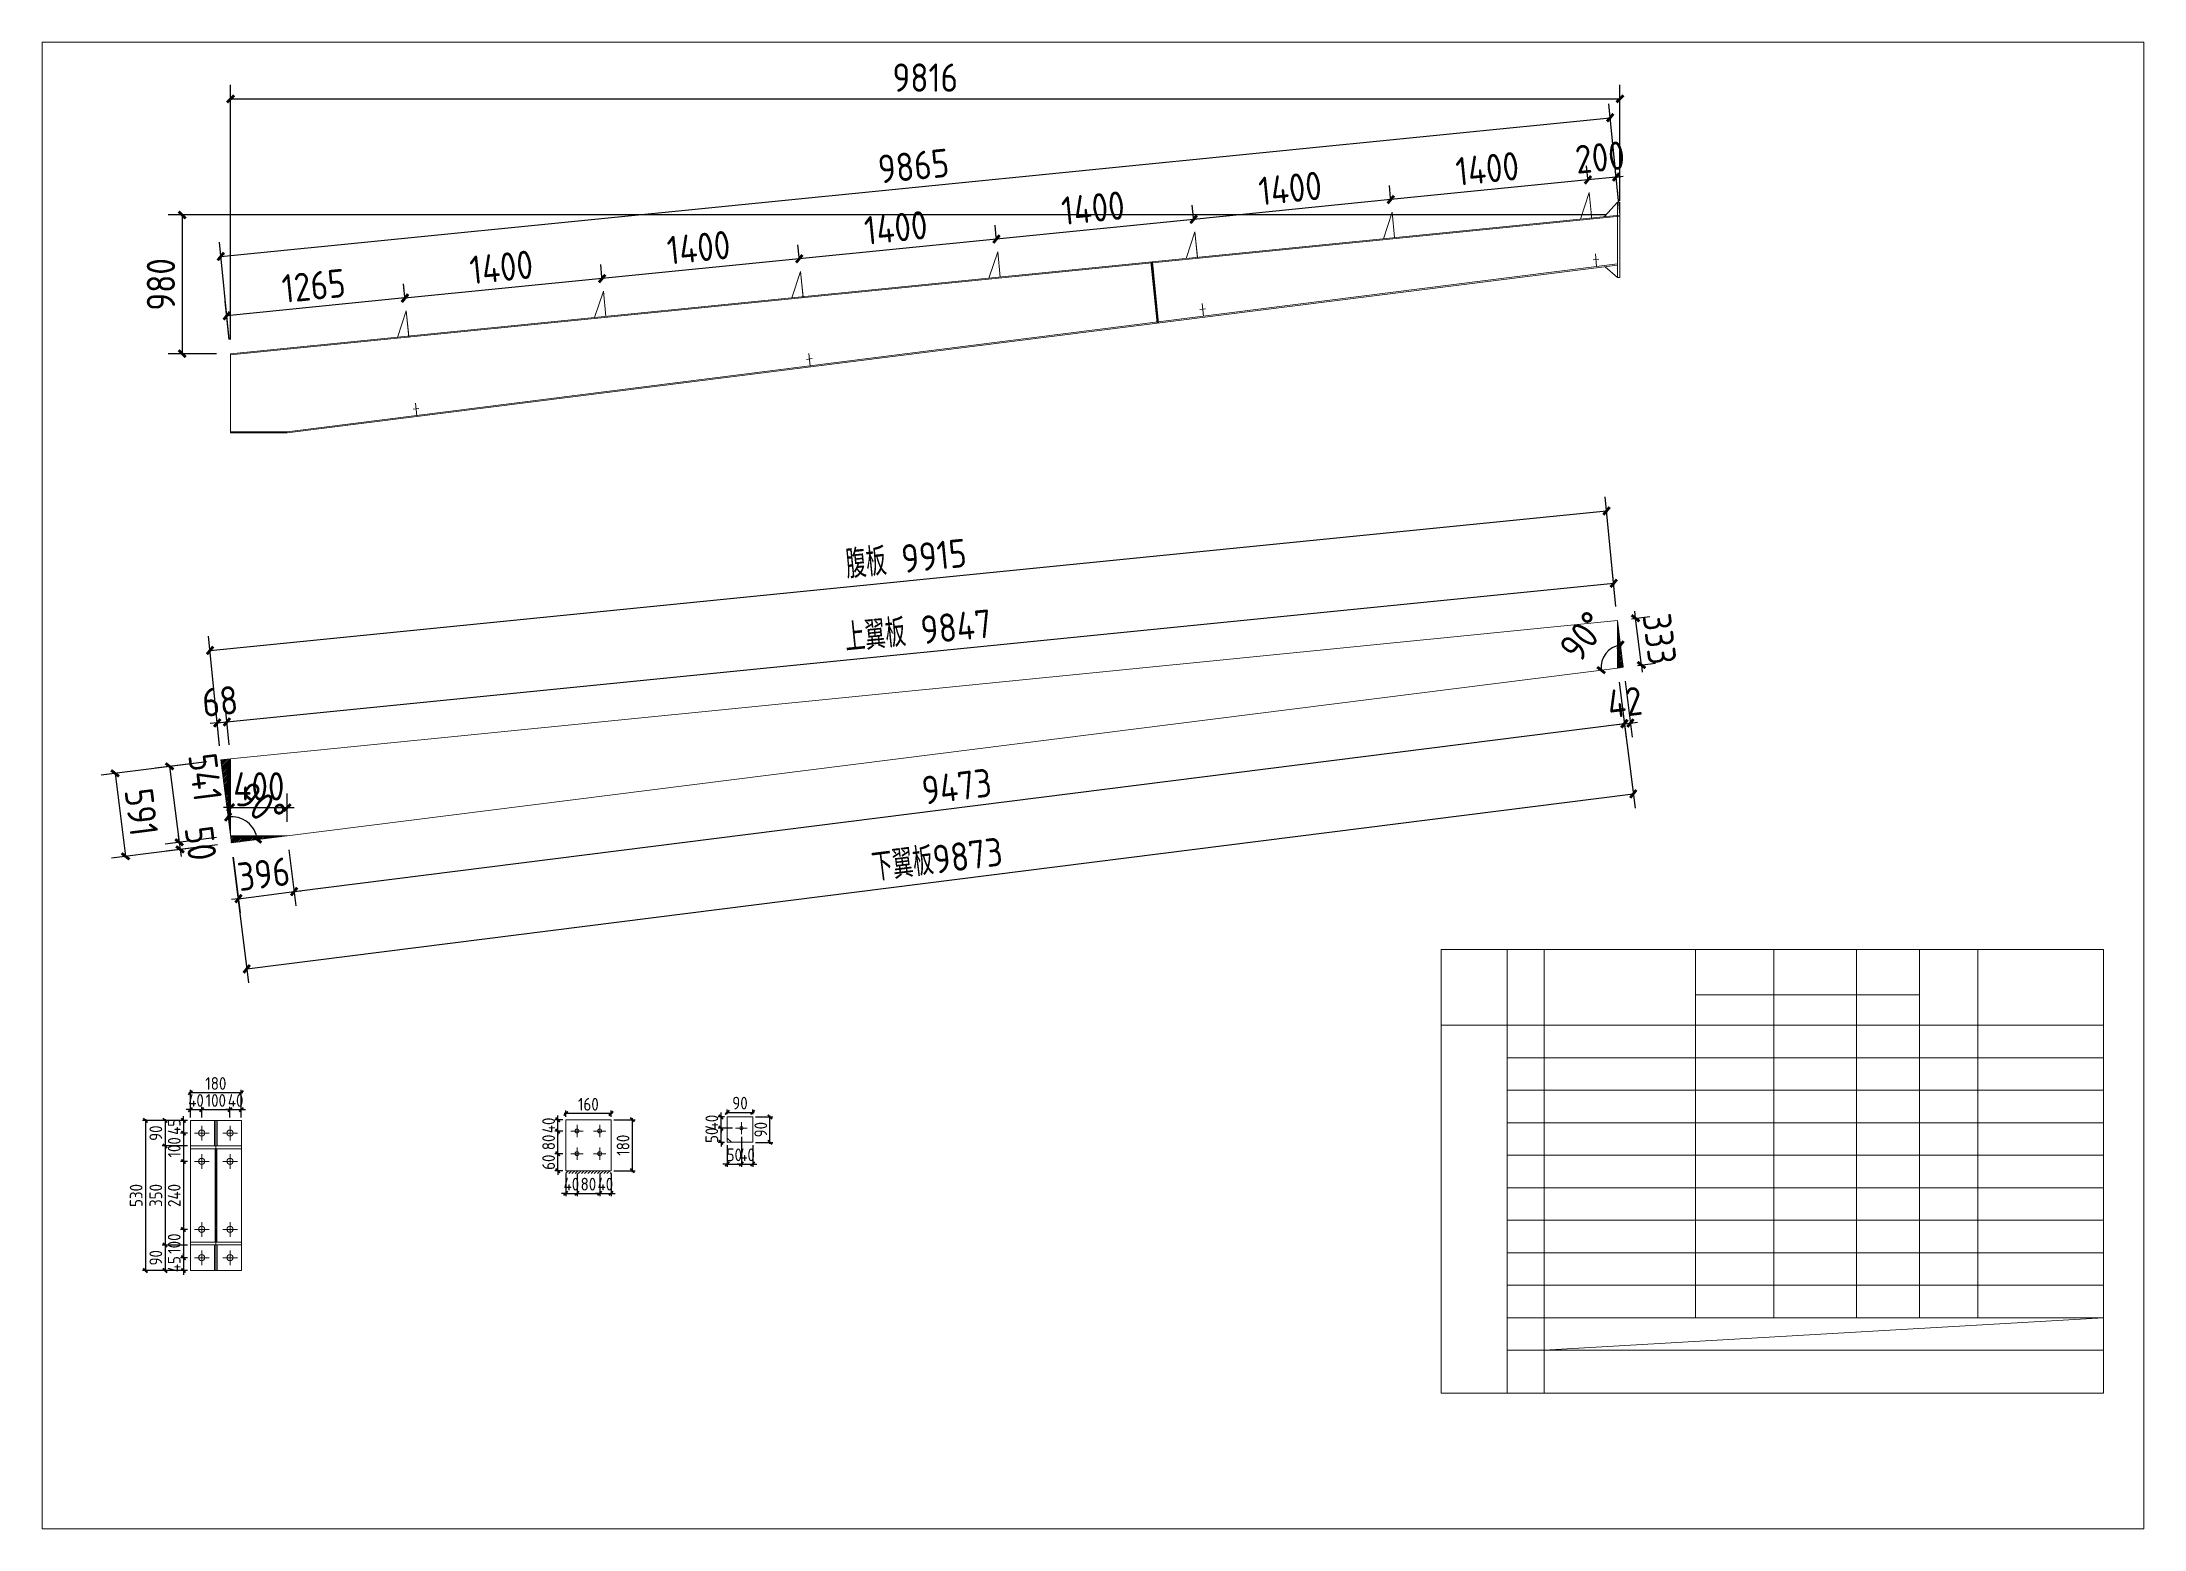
# Model space of a CAD drawing. Extents: x 485428 to 797698, y 56414 to 211814.
# Drawn here: x 763438 to 778288, y 113114 to 123614 of the extents above; entities that cross this region are included whole.
import ezdxf

# ---------------------------------------------------------------- set-up
doc = ezdxf.new("R2010")
doc.units = 0
doc.header["$LTSCALE"] = 1000
doc.header["$MEASUREMENT"] = 0
doc.layers.add('DOTE', color=1, linetype='Continuous')
doc.layers.add('钢架', color=7, linetype='Continuous', lineweight=25)
doc.styles.get("Standard").update_dxf_attribs({"font": 'gbenor.shx', "bigfont": 'gbcbig.shx'})
doc.dimstyles.get("Standard").update_dxf_attribs({"dimscale": 100, "dimtxt": 2, "dimasz": 0.4, "dimexe": 0.5, "dimexo": 1, "dimgap": 0.5, "dimtad": 1, "dimdec": 0, "dimzin": 0, "dimdsep": 46, "dimtxsty": 'Standard', "dimblk": 'ARCHTICK', "dimcen": 0.09, "dimadec": 0, "dimazin": 0, "dimtfac": 1, "dimtdec": 0, "dimtix": 1, "dimtmove": 2, "dimatfit": 3, "dimfxl": 1, "dimtolj": 1, "dimtzin": 0, "dimarcsym": 0})

msp = doc.modelspace()

# ---------------------------------------------------------------- blocks, each defined once
blk = doc.blocks.new('_ArchTick')
at = {"color": 0, "linetype": 'ByBlock', "const_width": 0.4}
blk.add_lwpolyline([(-0.5, -0.5), (0.5, 0.5)], dxfattribs=at)
blk = doc.blocks.new('*D2615')
at = {"color": 3, "lineweight": -2}
for p, q in [((774359, 122651), (774350, 122740)), ((774558, 122671), (774549, 122760)), ((774559, 122661), (774609, 122666)), ((774360, 122641), (774310, 122636)), ((774559, 122661), (774360, 122641))]:
    blk.add_line(p, q, dxfattribs=at)
at = {"layer": 'Defpoints', "color": 0}
for p in [(774360, 122641), (774369, 122552), (774568, 122572)]:
    blk.add_point(p, dxfattribs=at)
at = {"color": 3, "lineweight": -2, "xscale": 50, "yscale": 50, "zscale": 50}
for p, rotation in [((774360, 122641), 5.710593137549453), ((774559, 122661), 185.7105931375494)]:
    blk.add_blockref('_ArchTick', p, dxfattribs=dict(at, rotation=rotation))
at = {"color": 0, "lineweight": 15, "insert": (774445, 122800), "char_height": 200, "attachment_point": 5, "rotation": 5.7106}
blk.add_mtext('\\A1;200', dxfattribs=at)
blk = doc.blocks.new('*D2643')
at = {"color": 3, "lineweight": -2}
for p, q in [((774353, 122709), (774350, 122740)), ((772966, 122512), (772957, 122601)), ((774360, 122641), (772967, 122502))]:
    blk.add_line(p, q, dxfattribs=at)
at = {"layer": 'Defpoints', "color": 0}
for p in [(774363, 122610), (772967, 122502), (772976, 122412)]:
    blk.add_point(p, dxfattribs=at)
at = {"color": 3, "lineweight": -2, "xscale": 50, "yscale": 50, "zscale": 50}
for p, rotation in [((774360, 122641), 5.710593137575612), ((772967, 122502), 185.7105931375756)]:
    blk.add_blockref('_ArchTick', p, dxfattribs=dict(at, rotation=rotation))
at = {"color": 0, "lineweight": 15, "insert": (773649, 122720), "char_height": 200, "attachment_point": 5, "rotation": 5.7106}
blk.add_mtext('\\A1;1400', dxfattribs=at)
blk = doc.blocks.new('*D2644')
at = {"color": 3, "lineweight": -2}
for p, q in [((772966, 122512), (772957, 122601)), ((771573, 122373), (771564, 122462)), ((772967, 122502), (771574, 122362))]:
    blk.add_line(p, q, dxfattribs=at)
at = {"layer": 'Defpoints', "color": 0}
for p in [(772976, 122412), (771574, 122362), (771583, 122273)]:
    blk.add_point(p, dxfattribs=at)
at = {"color": 3, "lineweight": -2, "xscale": 50, "yscale": 50, "zscale": 50}
for p, rotation in [((772967, 122502), 5.710593137575612), ((771574, 122362), 185.7105931375756)]:
    blk.add_blockref('_ArchTick', p, dxfattribs=dict(at, rotation=rotation))
at = {"color": 0, "lineweight": 15, "insert": (772256, 122581), "char_height": 200, "attachment_point": 5, "rotation": 5.7106}
blk.add_mtext('\\A1;1400', dxfattribs=at)
blk = doc.blocks.new('*D2645')
at = {"color": 3, "lineweight": -2}
for p, q in [((771573, 122373), (771564, 122462)), ((770180, 122233), (770171, 122322)), ((771574, 122362), (770181, 122223))]:
    blk.add_line(p, q, dxfattribs=at)
at = {"layer": 'Defpoints', "color": 0}
for p in [(770181, 122223), (771583, 122273), (770190, 122134)]:
    blk.add_point(p, dxfattribs=at)
at = {"color": 3, "lineweight": -2, "xscale": 50, "yscale": 50, "zscale": 50}
for p, rotation in [((771574, 122362), 5.710593137575612), ((770181, 122223), 185.7105931375756)]:
    blk.add_blockref('_ArchTick', p, dxfattribs=dict(at, rotation=rotation))
at = {"color": 0, "lineweight": 15, "insert": (770863, 122442), "char_height": 200, "attachment_point": 5, "rotation": 5.7106}
blk.add_mtext('\\A1;1400', dxfattribs=at)
blk = doc.blocks.new('*D2646')
at = {"color": 3, "lineweight": -2}
for p, q in [((770181, 122223), (768788, 122084)), ((770180, 122233), (770171, 122322)), ((768787, 122094), (768778, 122183))]:
    blk.add_line(p, q, dxfattribs=at)
at = {"layer": 'Defpoints', "color": 0}
for p in [(768788, 122084), (770190, 122134), (768797, 121994)]:
    blk.add_point(p, dxfattribs=at)
at = {"color": 3, "lineweight": -2, "xscale": 50, "yscale": 50, "zscale": 50}
for p, rotation in [((770181, 122223), 5.710593137575612), ((768788, 122084), 185.7105931375756)]:
    blk.add_blockref('_ArchTick', p, dxfattribs=dict(at, rotation=rotation))
at = {"color": 0, "lineweight": 15, "insert": (769470, 122303), "char_height": 200, "attachment_point": 5, "rotation": 5.7106}
blk.add_mtext('\\A1;1400', dxfattribs=at)
blk = doc.blocks.new('*D2647')
at = {"color": 3, "lineweight": -2}
for p, q in [((768788, 122084), (767395, 121944)), ((768787, 122094), (768778, 122183)), ((767394, 121955), (767385, 122044))]:
    blk.add_line(p, q, dxfattribs=at)
at = {"layer": 'Defpoints', "color": 0}
for p in [(767395, 121944), (768797, 121994), (767404, 121855)]:
    blk.add_point(p, dxfattribs=at)
at = {"color": 3, "lineweight": -2, "xscale": 50, "yscale": 50, "zscale": 50}
for p, rotation in [((768788, 122084), 5.710593137575612), ((767395, 121944), 185.7105931375756)]:
    blk.add_blockref('_ArchTick', p, dxfattribs=dict(at, rotation=rotation))
at = {"color": 0, "lineweight": 15, "insert": (768077, 122163), "char_height": 200, "attachment_point": 5, "rotation": 5.7106}
blk.add_mtext('\\A1;1400', dxfattribs=at)
blk = doc.blocks.new('*D2648')
at = {"color": 3, "lineweight": -2}
for p, q in [((767395, 121944), (766002, 121805)), ((767394, 121955), (767385, 122044)), ((766001, 121815), (765992, 121905))]:
    blk.add_line(p, q, dxfattribs=at)
at = {"layer": 'Defpoints', "color": 0}
for p in [(766002, 121805), (767404, 121855), (766011, 121716)]:
    blk.add_point(p, dxfattribs=at)
at = {"color": 3, "lineweight": -2, "xscale": 50, "yscale": 50, "zscale": 50}
for p, rotation in [((767395, 121944), 5.710593137575612), ((766002, 121805), 185.7105931375756)]:
    blk.add_blockref('_ArchTick', p, dxfattribs=dict(at, rotation=rotation))
at = {"color": 0, "lineweight": 15, "insert": (766683, 122024), "char_height": 200, "attachment_point": 5, "rotation": 5.7106}
blk.add_mtext('\\A1;1400', dxfattribs=at)
blk = doc.blocks.new('*D2649')
at = {"color": 3, "lineweight": -2}
for p, q in [((764760, 121513), (764733, 121781)), ((766002, 121807), (764743, 121681)), ((766001, 121815), (765992, 121907))]:
    blk.add_line(p, q, dxfattribs=at)
at = {"layer": 'Defpoints', "color": 0}
for p in [(764743, 121681), (766011, 121716), (764770, 121413)]:
    blk.add_point(p, dxfattribs=at)
at = {"color": 3, "lineweight": -2, "xscale": 50, "yscale": 50, "zscale": 50}
for p, rotation in [((766002, 121807), 5.710593137575612), ((764743, 121681), 185.7105931375756)]:
    blk.add_blockref('_ArchTick', p, dxfattribs=dict(at, rotation=rotation))
at = {"color": 0, "lineweight": 15, "insert": (765357, 121893), "char_height": 200, "attachment_point": 5, "rotation": 5.7106}
blk.add_mtext('\\A1;1265', dxfattribs=at)
blk = doc.blocks.new('*D2650')
at = {"color": 3, "lineweight": -2}
for p, q in [((774486, 122393), (764328, 122393)), ((764428, 122393), (764428, 121413)), ((764670, 121413), (764328, 121413))]:
    blk.add_line(p, q, dxfattribs=at)
at = {"layer": 'Defpoints', "color": 0}
for p in [(774586, 122393), (764428, 121413), (764770, 121413)]:
    blk.add_point(p, dxfattribs=at)
at = {"color": 3, "lineweight": -2, "xscale": 50, "yscale": 50, "zscale": 50}
for p, rotation in [((764428, 122393), 90), ((764428, 121413), 270)]:
    blk.add_blockref('_ArchTick', p, dxfattribs=dict(at, rotation=rotation))
at = {"color": 0, "lineweight": 15, "insert": (764278, 121903), "char_height": 200, "attachment_point": 5, "rotation": 90}
blk.add_mtext('\\A1;980', dxfattribs=at)
blk = doc.blocks.new('*D2613')
at = {"color": 3, "lineweight": -2}
for p, q in [((764770, 121513), (764770, 123313)), ((774586, 122493), (774586, 123313)), ((764770, 123213), (774586, 123213))]:
    blk.add_line(p, q, dxfattribs=at)
at = {"layer": 'Defpoints', "color": 0}
for p in [(774586, 123213), (774586, 122393), (764770, 121413)]:
    blk.add_point(p, dxfattribs=at)
at = {"color": 3, "lineweight": -2, "xscale": 50, "yscale": 50, "zscale": 50, "rotation": 180}
blk.add_blockref('_ArchTick', (764770, 123213), dxfattribs=at)
at = {"color": 3, "lineweight": -2, "xscale": 50, "yscale": 50, "zscale": 50}
blk.add_blockref('_ArchTick', (774586, 123213), dxfattribs=at)
at = {"color": 0, "lineweight": 15, "insert": (769678, 123363), "char_height": 200, "attachment_point": 5}
blk.add_mtext('\\A1;9816', dxfattribs=at)
blk = doc.blocks.new('*D2614')
at = {"color": 3, "lineweight": -2}
for p, q in [((774576, 122492), (774507, 123179)), ((764701, 122100), (774517, 123080)), ((764760, 121513), (764691, 122200))]:
    blk.add_line(p, q, dxfattribs=at)
at = {"layer": 'Defpoints', "color": 0}
for p in [(774517, 123080), (774586, 122393), (764770, 121413)]:
    blk.add_point(p, dxfattribs=at)
at = {"color": 3, "lineweight": -2, "xscale": 50, "yscale": 50, "zscale": 50}
for p, rotation in [((774517, 123080), 5.698456588967893), ((764701, 122100), 185.6984565889679)]:
    blk.add_blockref('_ArchTick', p, dxfattribs=dict(at, rotation=rotation))
at = {"color": 0, "lineweight": 15, "insert": (769595, 122739), "char_height": 200, "attachment_point": 5, "rotation": 5.6985}
blk.add_mtext('\\A1;9865', dxfattribs=at)
blk = doc.blocks.new('*D2616')
at = {"color": 0, "lineweight": -2}
blk.add_arc((774610, 119199), 158, 97.2026, 187.1866, dxfattribs=at)
at = {"layer": 'Defpoints', "color": 0}
for p in [(774568, 119529), (774514, 119325), (774568, 119193), (774610, 119199), (765170, 118008)]:
    blk.add_point(p, dxfattribs=at)
at = {"color": 0, "lineweight": -2, "xscale": 50, "yscale": 50, "zscale": 50}
for p, rotation in [((774590, 119356), 7.202564799052022), ((774453, 119179), 277.1866398519534)]:
    blk.add_blockref('_ArchTick', p, dxfattribs=dict(at, rotation=rotation))
at = {"color": 0, "lineweight": 15, "insert": (774327, 119418), "char_height": 200, "attachment_point": 5, "rotation": 52.1946}
blk.add_mtext('\\A1;90°', dxfattribs=at)
blk = doc.blocks.new('*D2617')
at = {"color": 3, "lineweight": -2}
for p, q in [((764676, 118806), (764626, 118801)), ((764692, 118644), (764666, 118905)), ((764676, 118806), (764744, 118813)), ((764760, 118651), (764734, 118912)), ((764744, 118813), (764794, 118818))]:
    blk.add_line(p, q, dxfattribs=at)
at = {"layer": 'Defpoints', "color": 0}
for p in [(764744, 118813), (764702, 118545), (764770, 118551)]:
    blk.add_point(p, dxfattribs=at)
at = {"color": 3, "lineweight": -2, "xscale": 50, "yscale": 50, "zscale": 50}
for p, rotation in [((764676, 118806), 5.710593137475294), ((764744, 118813), 185.7105931374753)]:
    blk.add_blockref('_ArchTick', p, dxfattribs=dict(at, rotation=rotation))
at = {"color": 0, "lineweight": 15, "insert": (764695, 118959), "char_height": 200, "attachment_point": 5, "rotation": 5.7106}
blk.add_mtext('\\A1;68', dxfattribs=at)
blk = doc.blocks.new('*D2618')
at = {"color": 3, "lineweight": -2}
for p, q in [((774558, 119629), (774532, 119892)), ((764744, 118813), (774542, 119792)), ((764760, 118651), (764734, 118912))]:
    blk.add_line(p, q, dxfattribs=at)
at = {"layer": 'Defpoints', "color": 0}
for p in [(774542, 119792), (774568, 119529), (764770, 118551)]:
    blk.add_point(p, dxfattribs=at)
at = {"color": 3, "lineweight": -2, "xscale": 50, "yscale": 50, "zscale": 50}
for p, rotation in [((774542, 119792), 5.710593137574898), ((764744, 118813), 185.7105931375749)]:
    blk.add_blockref('_ArchTick', p, dxfattribs=dict(at, rotation=rotation))
at = {"color": 0, "lineweight": 15, "insert": (769627, 119458), "char_height": 200, "attachment_point": 5, "rotation": 5.7106}
blk.add_mtext('\\A1;上翼板 9847', dxfattribs=at)
blk = doc.blocks.new('*D2599')
at = {"color": 3, "lineweight": -2}
for p, q in [((764625, 119318), (774491, 120303)), ((774558, 119629), (774481, 120402)), ((764692, 118644), (764615, 119418))]:
    blk.add_line(p, q, dxfattribs=at)
at = {"layer": 'Defpoints', "color": 0}
for p in [(774491, 120303), (774568, 119529), (764702, 118545)]:
    blk.add_point(p, dxfattribs=at)
at = {"color": 3, "lineweight": -2, "xscale": 50, "yscale": 50, "zscale": 50}
for p, rotation in [((774491, 120303), 5.698517813264821), ((764625, 119318), 185.6985178132648)]:
    blk.add_blockref('_ArchTick', p, dxfattribs=dict(at, rotation=rotation))
at = {"color": 0, "lineweight": 15, "insert": (769542, 119966), "char_height": 200, "attachment_point": 5, "rotation": 5.6985}
blk.add_mtext('\\A1;腹板 9915', dxfattribs=at)
blk = doc.blocks.new('*D2619')
at = {"color": 3, "lineweight": -2}
for p, q in [((765182, 117909), (765232, 117515)), ((764789, 117859), (764839, 117466)), ((764826, 117565), (765219, 117615)), ((765219, 117615), (765269, 117621)), ((764826, 117565), (764776, 117559))]:
    blk.add_line(p, q, dxfattribs=at)
at = {"layer": 'Defpoints', "color": 0}
for p in [(764776, 117959), (765170, 118008), (765219, 117615)]:
    blk.add_point(p, dxfattribs=at)
at = {"color": 3, "lineweight": -2, "xscale": 50, "yscale": 50, "zscale": 50}
for p, rotation in [((765219, 117615), 187.202564799062), ((764826, 117565), 7.202564799062019)]:
    blk.add_blockref('_ArchTick', p, dxfattribs=dict(at, rotation=rotation))
at = {"color": 0, "lineweight": 15, "insert": (765004, 117739), "char_height": 200, "attachment_point": 5, "rotation": 7.2026}
blk.add_mtext('\\A1;396', dxfattribs=at)
blk = doc.blocks.new('*D2620')
at = {"color": 3, "lineweight": -2}
for p, q in [((774581, 119094), (774630, 118703)), ((765219, 117615), (774617, 118802)), ((765182, 117909), (765232, 117515))]:
    blk.add_line(p, q, dxfattribs=at)
at = {"layer": 'Defpoints', "color": 0}
for p in [(774568, 119193), (774617, 118802), (765170, 118008)]:
    blk.add_point(p, dxfattribs=at)
at = {"color": 3, "lineweight": -2, "xscale": 50, "yscale": 50, "zscale": 50}
for p, rotation in [((774617, 118802), 7.202564798976731), ((765219, 117615), 187.2025647989767)]:
    blk.add_blockref('_ArchTick', p, dxfattribs=dict(at, rotation=rotation))
at = {"color": 0, "lineweight": 15, "insert": (769900, 118357), "char_height": 200, "attachment_point": 5, "rotation": 7.2026}
blk.add_mtext('\\A1;9473', dxfattribs=at)
blk = doc.blocks.new('*D2621')
at = {"color": 3, "lineweight": -2}
for p, q in [((774622, 119100), (774672, 118706)), ((774581, 119094), (774630, 118700)), ((774618, 118800), (774660, 118805)), ((774660, 118805), (774709, 118811)), ((774618, 118800), (774568, 118793))]:
    blk.add_line(p, q, dxfattribs=at)
at = {"layer": 'Defpoints', "color": 0}
for p in [(774568, 119193), (774610, 119199), (774660, 118805)]:
    blk.add_point(p, dxfattribs=at)
at = {"color": 3, "lineweight": -2, "xscale": 50, "yscale": 50, "zscale": 50}
for p, rotation in [((774618, 118800), 7.202564798976727), ((774660, 118805), 187.2025647989767)]:
    blk.add_blockref('_ArchTick', p, dxfattribs=dict(at, rotation=rotation))
at = {"color": 0, "lineweight": 15, "insert": (774620, 118951), "char_height": 200, "attachment_point": 5, "rotation": 7.2026}
blk.add_mtext('\\A1;42', dxfattribs=at)
blk = doc.blocks.new('*D2622')
at = {"color": 3, "lineweight": -2}
for p, q in [((764603, 118532), (764240, 118486)), ((764339, 118499), (764407, 117963)), ((764671, 117996), (764308, 117950))]:
    blk.add_line(p, q, dxfattribs=at)
at = {"layer": 'Defpoints', "color": 0}
for p in [(764702, 118545), (764407, 117963), (764770, 118008)]:
    blk.add_point(p, dxfattribs=at)
at = {"color": 3, "lineweight": -2, "xscale": 50, "yscale": 50, "zscale": 50}
for p, rotation in [((764339, 118499), 97.20256479907209), ((764407, 117963), 277.2025647990721)]:
    blk.add_blockref('_ArchTick', p, dxfattribs=dict(at, rotation=rotation))
at = {"color": 0, "lineweight": 15, "insert": (764591, 118423), "char_height": 200, "attachment_point": 5, "rotation": 277.2026}
blk.add_mtext('\\A1;541', dxfattribs=at)
blk = doc.blocks.new('*D2623')
at = {"color": 3, "lineweight": -2}
for p, q in [((764671, 117996), (764308, 117950)), ((764677, 117946), (764314, 117900)), ((764407, 117963), (764401, 118012)), ((764407, 117963), (764413, 117913)), ((764413, 117913), (764420, 117863))]:
    blk.add_line(p, q, dxfattribs=at)
at = {"layer": 'Defpoints', "color": 0}
for p in [(764413, 117913), (764770, 118008), (764776, 117959)]:
    blk.add_point(p, dxfattribs=at)
at = {"color": 3, "lineweight": -2, "xscale": 50, "yscale": 50, "zscale": 50}
for p, rotation in [((764407, 117963), 277.2025647990806), ((764413, 117913), 97.2025647990806)]:
    blk.add_blockref('_ArchTick', p, dxfattribs=dict(at, rotation=rotation))
at = {"color": 0, "lineweight": 15, "insert": (764559, 117956), "char_height": 200, "attachment_point": 5, "rotation": 277.2026}
blk.add_mtext('\\A1;50', dxfattribs=at)
blk = doc.blocks.new('*D2624')
at = {"color": 3, "lineweight": -2}
for p, q in [((774667, 119542), (774796, 119558)), ((774696, 119545), (774690, 119595)), ((774738, 119215), (774696, 119545)), ((774709, 119211), (774837, 119228)), ((774738, 119215), (774744, 119165))]:
    blk.add_line(p, q, dxfattribs=at)
at = {"layer": 'Defpoints', "color": 0}
for p in [(774696, 119545), (774568, 119529), (774610, 119199)]:
    blk.add_point(p, dxfattribs=at)
at = {"color": 3, "lineweight": -2, "xscale": 50, "yscale": 50, "zscale": 50}
for p, rotation in [((774696, 119545), 277.2025647990612), ((774738, 119215), 97.20256479906126)]:
    blk.add_blockref('_ArchTick', p, dxfattribs=dict(at, rotation=rotation))
at = {"color": 0, "lineweight": 15, "insert": (774866, 119399), "char_height": 200, "attachment_point": 5, "rotation": 277.2026}
blk.add_mtext('\\A1;333', dxfattribs=at)
blk = doc.blocks.new('*D2625')
at = {"color": 3, "lineweight": -2}
for p, q in [((764603, 118532), (763855, 118438)), ((763954, 118450), (764028, 117864)), ((764677, 117946), (763929, 117852))]:
    blk.add_line(p, q, dxfattribs=at)
at = {"layer": 'Defpoints', "color": 0}
for p in [(764702, 118545), (764776, 117959), (764028, 117864)]:
    blk.add_point(p, dxfattribs=at)
at = {"color": 3, "lineweight": -2, "xscale": 50, "yscale": 50, "zscale": 50}
for p, rotation in [((763954, 118450), 97.20256479907765), ((764028, 117864), 277.2025647990777)]:
    blk.add_blockref('_ArchTick', p, dxfattribs=dict(at, rotation=rotation))
at = {"color": 0, "lineweight": 15, "insert": (764140, 118176), "char_height": 200, "attachment_point": 5, "rotation": 277.2026}
blk.add_mtext('\\A1;591', dxfattribs=at)
blk = doc.blocks.new('*D2600')
at = {"color": 3, "lineweight": -2}
for p, q in [((774581, 119094), (774693, 118205)), ((764884, 117069), (774680, 118305)), ((764785, 117859), (764897, 116970))]:
    blk.add_line(p, q, dxfattribs=at)
at = {"layer": 'Defpoints', "color": 0}
for p in [(774568, 119193), (774680, 118305), (764772, 117958)]:
    blk.add_point(p, dxfattribs=at)
at = {"color": 3, "lineweight": -2, "xscale": 50, "yscale": 50, "zscale": 50}
for p, rotation in [((774680, 118305), 7.187285581292868), ((764884, 117069), 187.1872855812929)]:
    blk.add_blockref('_ArchTick', p, dxfattribs=dict(at, rotation=rotation))
at = {"color": 0, "lineweight": 15, "insert": (769763, 117842), "char_height": 200, "attachment_point": 5, "rotation": 7.1873}
blk.add_mtext('\\A1;下翼板9873', dxfattribs=at)
blk = doc.blocks.new('*D2626')
at = {"color": 3, "lineweight": -2}
for p, q in [((764486, 116075), (764456, 116075)), ((764486, 116019), (764486, 116095)), ((764486, 116075), (764566, 116075)), ((764566, 116019), (764566, 116095)), ((764566, 116075), (764596, 116075))]:
    blk.add_line(p, q, dxfattribs=at)
at = {"layer": 'Defpoints', "color": 0}
for p in [(764486, 115999), (764566, 116075), (764566, 115999)]:
    blk.add_point(p, dxfattribs=at)
at = {"color": 3, "lineweight": -2, "xscale": 30, "yscale": 30, "zscale": 30}
blk.add_blockref('_ArchTick', (764486, 116075), dxfattribs=at)
at = {"color": 3, "lineweight": -2, "xscale": 30, "yscale": 30, "zscale": 30, "rotation": 180}
blk.add_blockref('_ArchTick', (764566, 116075), dxfattribs=at)
at = {"color": 0, "lineweight": 15, "insert": (764526, 116140), "char_height": 90, "attachment_point": 5}
blk.add_mtext('\\A1;40', dxfattribs=at)
blk = doc.blocks.new('*D2601')
at = {"color": 3, "lineweight": -2}
for p, q in [((764556, 116075), (764776, 116075)), ((764566, 116019), (764566, 116095)), ((764766, 116019), (764766, 116095))]:
    blk.add_line(p, q, dxfattribs=at)
at = {"layer": 'Defpoints', "color": 0}
for p in [(764566, 115999), (764766, 116075), (764766, 115999)]:
    blk.add_point(p, dxfattribs=at)
at = {"color": 3, "lineweight": -2, "xscale": 30, "yscale": 30, "zscale": 30, "rotation": 180}
blk.add_blockref('_ArchTick', (764566, 116075), dxfattribs=at)
at = {"color": 3, "lineweight": -2, "xscale": 30, "yscale": 30, "zscale": 30}
blk.add_blockref('_ArchTick', (764766, 116075), dxfattribs=at)
at = {"color": 0, "lineweight": 15, "insert": (764666, 116140), "char_height": 90, "attachment_point": 5}
blk.add_mtext('\\A1;100', dxfattribs=at)
blk = doc.blocks.new('*D2627')
at = {"color": 3, "lineweight": -2}
for p, q in [((764766, 116075), (764736, 116075)), ((764766, 116019), (764766, 116095)), ((764766, 116075), (764846, 116075)), ((764846, 116019), (764846, 116095)), ((764846, 116075), (764876, 116075))]:
    blk.add_line(p, q, dxfattribs=at)
at = {"layer": 'Defpoints', "color": 0}
for p in [(764766, 115999), (764846, 116075), (764846, 115999)]:
    blk.add_point(p, dxfattribs=at)
at = {"color": 3, "lineweight": -2, "xscale": 30, "yscale": 30, "zscale": 30}
blk.add_blockref('_ArchTick', (764766, 116075), dxfattribs=at)
at = {"color": 3, "lineweight": -2, "xscale": 30, "yscale": 30, "zscale": 30, "rotation": 180}
blk.add_blockref('_ArchTick', (764846, 116075), dxfattribs=at)
at = {"color": 0, "lineweight": 15, "insert": (764806, 116140), "char_height": 90, "attachment_point": 5}
blk.add_mtext('\\A1;40', dxfattribs=at)
blk = doc.blocks.new('*D2602')
at = {"color": 3, "lineweight": -2}
for p, q in [((764466, 115999), (764417, 115999)), ((764437, 115999), (764437, 116029)), ((764437, 115999), (764437, 115909)), ((764466, 115909), (764417, 115909)), ((764437, 115909), (764437, 115879))]:
    blk.add_line(p, q, dxfattribs=at)
at = {"layer": 'Defpoints', "color": 0}
for p in [(764486, 115999), (764437, 115909), (764486, 115909)]:
    blk.add_point(p, dxfattribs=at)
at = {"color": 3, "lineweight": -2, "xscale": 30, "yscale": 30, "zscale": 30}
for p, rotation in [((764437, 115999), 270), ((764437, 115909), 90)]:
    blk.add_blockref('_ArchTick', p, dxfattribs=dict(at, rotation=rotation))
at = {"color": 0, "lineweight": 15, "insert": (764372, 115954), "char_height": 90, "attachment_point": 5, "rotation": 90}
blk.add_mtext('\\A1;45', dxfattribs=at)
blk = doc.blocks.new('*D2603')
at = {"color": 3, "lineweight": -2}
for p, q in [((764466, 115909), (764417, 115909)), ((764437, 115919), (764437, 115699)), ((764466, 115709), (764417, 115709))]:
    blk.add_line(p, q, dxfattribs=at)
at = {"layer": 'Defpoints', "color": 0}
for p in [(764486, 115909), (764437, 115709), (764486, 115709)]:
    blk.add_point(p, dxfattribs=at)
at = {"color": 3, "lineweight": -2, "xscale": 30, "yscale": 30, "zscale": 30}
for p, rotation in [((764437, 115909), 90), ((764437, 115709), 270)]:
    blk.add_blockref('_ArchTick', p, dxfattribs=dict(at, rotation=rotation))
at = {"color": 0, "lineweight": 15, "insert": (764372, 115809), "char_height": 90, "attachment_point": 5, "rotation": 90}
blk.add_mtext('\\A1;100', dxfattribs=at)
blk = doc.blocks.new('*D2604')
at = {"color": 3, "lineweight": -2}
for p, q in [((764466, 115709), (764417, 115709)), ((764437, 115719), (764437, 115219)), ((764466, 115229), (764417, 115229))]:
    blk.add_line(p, q, dxfattribs=at)
at = {"layer": 'Defpoints', "color": 0}
for p in [(764486, 115709), (764437, 115229), (764486, 115229)]:
    blk.add_point(p, dxfattribs=at)
at = {"color": 3, "lineweight": -2, "xscale": 30, "yscale": 30, "zscale": 30}
for p, rotation in [((764437, 115709), 90), ((764437, 115229), 270)]:
    blk.add_blockref('_ArchTick', p, dxfattribs=dict(at, rotation=rotation))
at = {"color": 0, "lineweight": 15, "insert": (764372, 115469), "char_height": 90, "attachment_point": 5, "rotation": 90}
blk.add_mtext('\\A1;240', dxfattribs=at)
blk = doc.blocks.new('*D2605')
at = {"color": 3, "lineweight": -2}
for p, q in [((764437, 115239), (764437, 115019)), ((764466, 115229), (764417, 115229)), ((764466, 115029), (764417, 115029))]:
    blk.add_line(p, q, dxfattribs=at)
at = {"layer": 'Defpoints', "color": 0}
for p in [(764486, 115229), (764437, 115029), (764486, 115029)]:
    blk.add_point(p, dxfattribs=at)
at = {"color": 3, "lineweight": -2, "xscale": 30, "yscale": 30, "zscale": 30}
for p, rotation in [((764437, 115229), 90), ((764437, 115029), 270)]:
    blk.add_blockref('_ArchTick', p, dxfattribs=dict(at, rotation=rotation))
at = {"color": 0, "lineweight": 15, "insert": (764372, 115129), "char_height": 90, "attachment_point": 5, "rotation": 90}
blk.add_mtext('\\A1;100', dxfattribs=at)
blk = doc.blocks.new('*D2628')
at = {"color": 3, "lineweight": -2}
for p, q in [((764466, 115029), (764417, 115029)), ((764466, 114939), (764417, 114939)), ((764437, 115029), (764437, 115059)), ((764437, 115029), (764437, 114939)), ((764437, 114939), (764437, 114909))]:
    blk.add_line(p, q, dxfattribs=at)
at = {"layer": 'Defpoints', "color": 0}
for p in [(764437, 114939), (764486, 115029), (764486, 114939)]:
    blk.add_point(p, dxfattribs=at)
at = {"color": 3, "lineweight": -2, "xscale": 30, "yscale": 30, "zscale": 30}
for p, rotation in [((764437, 115029), 270), ((764437, 114939), 90)]:
    blk.add_blockref('_ArchTick', p, dxfattribs=dict(at, rotation=rotation))
at = {"color": 0, "lineweight": 15, "insert": (764372, 114984), "char_height": 90, "attachment_point": 5, "rotation": 90}
blk.add_mtext('\\A1;45', dxfattribs=at)
blk = doc.blocks.new('*D2629')
at = {"color": 3, "lineweight": -2}
for p, q in [((764466, 115999), (764287, 115999)), ((764307, 116009), (764307, 115809)), ((764466, 115819), (764287, 115819))]:
    blk.add_line(p, q, dxfattribs=at)
at = {"layer": 'Defpoints', "color": 0}
for p in [(764486, 115999), (764307, 115819), (764486, 115819)]:
    blk.add_point(p, dxfattribs=at)
at = {"color": 3, "lineweight": -2, "xscale": 30, "yscale": 30, "zscale": 30}
for p, rotation in [((764307, 115999), 90), ((764307, 115819), 270)]:
    blk.add_blockref('_ArchTick', p, dxfattribs=dict(at, rotation=rotation))
at = {"color": 0, "lineweight": 15, "insert": (764242, 115909), "char_height": 90, "attachment_point": 5, "rotation": 90}
blk.add_mtext('\\A1;90', dxfattribs=at)
blk = doc.blocks.new('*D2630')
at = {"color": 3, "lineweight": -2}
for p, q in [((764466, 115819), (764287, 115819)), ((764307, 115829), (764307, 115109)), ((764466, 115119), (764287, 115119))]:
    blk.add_line(p, q, dxfattribs=at)
at = {"layer": 'Defpoints', "color": 0}
for p in [(764486, 115819), (764307, 115119), (764486, 115119)]:
    blk.add_point(p, dxfattribs=at)
at = {"color": 3, "lineweight": -2, "xscale": 30, "yscale": 30, "zscale": 30}
for p, rotation in [((764307, 115819), 90), ((764307, 115119), 270)]:
    blk.add_blockref('_ArchTick', p, dxfattribs=dict(at, rotation=rotation))
at = {"color": 0, "lineweight": 15, "insert": (764242, 115469), "char_height": 90, "attachment_point": 5, "rotation": 90}
blk.add_mtext('\\A1;350', dxfattribs=at)
blk = doc.blocks.new('*D2631')
at = {"color": 3, "lineweight": -2}
for p, q in [((764466, 115119), (764287, 115119)), ((764307, 115129), (764307, 114929)), ((764466, 114939), (764287, 114939))]:
    blk.add_line(p, q, dxfattribs=at)
at = {"layer": 'Defpoints', "color": 0}
for p in [(764486, 115119), (764307, 114939), (764486, 114939)]:
    blk.add_point(p, dxfattribs=at)
at = {"color": 3, "lineweight": -2, "xscale": 30, "yscale": 30, "zscale": 30}
for p, rotation in [((764307, 115119), 90), ((764307, 114939), 270)]:
    blk.add_blockref('_ArchTick', p, dxfattribs=dict(at, rotation=rotation))
at = {"color": 0, "lineweight": 15, "insert": (764242, 115029), "char_height": 90, "attachment_point": 5, "rotation": 90}
blk.add_mtext('\\A1;90', dxfattribs=at)
blk = doc.blocks.new('*D2632')
at = {"color": 3, "lineweight": -2}
for p, q in [((764466, 115999), (764148, 115999)), ((764168, 116009), (764168, 114929)), ((764466, 114939), (764148, 114939))]:
    blk.add_line(p, q, dxfattribs=at)
at = {"layer": 'Defpoints', "color": 0}
for p in [(764486, 115999), (764168, 114939), (764486, 114939)]:
    blk.add_point(p, dxfattribs=at)
at = {"color": 3, "lineweight": -2, "xscale": 30, "yscale": 30, "zscale": 30}
for p, rotation in [((764168, 115999), 90), ((764168, 114939), 270)]:
    blk.add_blockref('_ArchTick', p, dxfattribs=dict(at, rotation=rotation))
at = {"color": 0, "lineweight": 15, "insert": (764103, 115469), "char_height": 90, "attachment_point": 5, "rotation": 90}
blk.add_mtext('\\A1;530', dxfattribs=at)
blk = doc.blocks.new('*D2633')
at = {"color": 3, "lineweight": -2}
for p, q in [((764856, 116195), (764476, 116195)), ((764486, 116019), (764486, 116215)), ((764846, 116019), (764846, 116215))]:
    blk.add_line(p, q, dxfattribs=at)
at = {"layer": 'Defpoints', "color": 0}
for p in [(764486, 116195), (764486, 115999), (764846, 115999)]:
    blk.add_point(p, dxfattribs=at)
at = {"color": 3, "lineweight": -2, "xscale": 30, "yscale": 30, "zscale": 30, "rotation": 180}
blk.add_blockref('_ArchTick', (764486, 116195), dxfattribs=at)
at = {"color": 3, "lineweight": -2, "xscale": 30, "yscale": 30, "zscale": 30}
blk.add_blockref('_ArchTick', (764846, 116195), dxfattribs=at)
at = {"color": 0, "lineweight": 15, "insert": (764666, 116260), "char_height": 90, "attachment_point": 5}
blk.add_mtext('\\A1;180', dxfattribs=at)
blk = doc.blocks.new('*D2634')
at = {"color": 3, "lineweight": -2}
for p, q in [((767138, 115624), (767138, 115464)), ((767218, 115624), (767218, 115464)), ((767138, 115484), (767108, 115484)), ((767138, 115484), (767218, 115484)), ((767218, 115484), (767248, 115484))]:
    blk.add_line(p, q, dxfattribs=at)
at = {"layer": 'Defpoints', "color": 0}
for p in [(767138, 115644), (767218, 115644), (767218, 115484)]:
    blk.add_point(p, dxfattribs=at)
at = {"color": 3, "lineweight": -2, "xscale": 30, "yscale": 30, "zscale": 30}
blk.add_blockref('_ArchTick', (767138, 115484), dxfattribs=at)
at = {"color": 3, "lineweight": -2, "xscale": 30, "yscale": 30, "zscale": 30, "rotation": 180}
blk.add_blockref('_ArchTick', (767218, 115484), dxfattribs=at)
at = {"color": 0, "lineweight": 15, "insert": (767178, 115549), "char_height": 90, "attachment_point": 5}
blk.add_mtext('\\A1;40', dxfattribs=at)
blk = doc.blocks.new('*D2606')
at = {"color": 3, "lineweight": -2}
for p, q in [((767218, 115624), (767218, 115464)), ((767378, 115624), (767378, 115464)), ((767208, 115484), (767388, 115484))]:
    blk.add_line(p, q, dxfattribs=at)
at = {"layer": 'Defpoints', "color": 0}
for p in [(767218, 115644), (767378, 115644), (767378, 115484)]:
    blk.add_point(p, dxfattribs=at)
at = {"color": 3, "lineweight": -2, "xscale": 30, "yscale": 30, "zscale": 30, "rotation": 180}
blk.add_blockref('_ArchTick', (767218, 115484), dxfattribs=at)
at = {"color": 3, "lineweight": -2, "xscale": 30, "yscale": 30, "zscale": 30}
blk.add_blockref('_ArchTick', (767378, 115484), dxfattribs=at)
at = {"color": 0, "lineweight": 15, "insert": (767298, 115549), "char_height": 90, "attachment_point": 5}
blk.add_mtext('\\A1;80', dxfattribs=at)
blk = doc.blocks.new('*D2607')
at = {"color": 3, "lineweight": -2}
for p, q in [((767378, 115624), (767378, 115464)), ((767458, 115624), (767458, 115464)), ((767378, 115484), (767348, 115484)), ((767378, 115484), (767458, 115484)), ((767458, 115484), (767488, 115484))]:
    blk.add_line(p, q, dxfattribs=at)
at = {"layer": 'Defpoints', "color": 0}
for p in [(767378, 115644), (767458, 115644), (767458, 115484)]:
    blk.add_point(p, dxfattribs=at)
at = {"color": 3, "lineweight": -2, "xscale": 30, "yscale": 30, "zscale": 30}
blk.add_blockref('_ArchTick', (767378, 115484), dxfattribs=at)
at = {"color": 3, "lineweight": -2, "xscale": 30, "yscale": 30, "zscale": 30, "rotation": 180}
blk.add_blockref('_ArchTick', (767458, 115484), dxfattribs=at)
at = {"color": 0, "lineweight": 15, "insert": (767418, 115549), "char_height": 90, "attachment_point": 5}
blk.add_mtext('\\A1;40', dxfattribs=at)
blk = doc.blocks.new('*D2608')
at = {"color": 3, "lineweight": -2}
for p, q in [((767118, 115764), (767062, 115764)), ((767082, 115764), (767082, 115794)), ((767082, 115644), (767082, 115764)), ((767118, 115644), (767062, 115644)), ((767082, 115644), (767082, 115614))]:
    blk.add_line(p, q, dxfattribs=at)
at = {"layer": 'Defpoints', "color": 0}
for p in [(767082, 115764), (767138, 115764), (767138, 115644)]:
    blk.add_point(p, dxfattribs=at)
at = {"color": 3, "lineweight": -2, "xscale": 30, "yscale": 30, "zscale": 30}
for p, rotation in [((767082, 115764), 270), ((767082, 115644), 90)]:
    blk.add_blockref('_ArchTick', p, dxfattribs=dict(at, rotation=rotation))
at = {"color": 0, "lineweight": 15, "insert": (767017, 115704), "char_height": 90, "attachment_point": 5, "rotation": 90}
blk.add_mtext('\\A1;60', dxfattribs=at)
blk = doc.blocks.new('*D2609')
at = {"color": 3, "lineweight": -2}
for p, q in [((767118, 115924), (767062, 115924)), ((767082, 115754), (767082, 115934)), ((767118, 115764), (767062, 115764))]:
    blk.add_line(p, q, dxfattribs=at)
at = {"layer": 'Defpoints', "color": 0}
for p in [(767082, 115924), (767138, 115924), (767138, 115764)]:
    blk.add_point(p, dxfattribs=at)
at = {"color": 3, "lineweight": -2, "xscale": 30, "yscale": 30, "zscale": 30}
for p, rotation in [((767082, 115924), 90), ((767082, 115764), 270)]:
    blk.add_blockref('_ArchTick', p, dxfattribs=dict(at, rotation=rotation))
at = {"color": 0, "lineweight": 15, "insert": (767017, 115844), "char_height": 90, "attachment_point": 5, "rotation": 90}
blk.add_mtext('\\A1;80', dxfattribs=at)
blk = doc.blocks.new('*D2635')
at = {"color": 3, "lineweight": -2}
for p, q in [((767118, 116004), (767062, 116004)), ((767082, 116004), (767082, 116034)), ((767082, 115924), (767082, 116004)), ((767118, 115924), (767062, 115924)), ((767082, 115924), (767082, 115894))]:
    blk.add_line(p, q, dxfattribs=at)
at = {"layer": 'Defpoints', "color": 0}
for p in [(767082, 116004), (767138, 116004), (767138, 115924)]:
    blk.add_point(p, dxfattribs=at)
at = {"color": 3, "lineweight": -2, "xscale": 30, "yscale": 30, "zscale": 30}
for p, rotation in [((767082, 116004), 270), ((767082, 115924), 90)]:
    blk.add_blockref('_ArchTick', p, dxfattribs=dict(at, rotation=rotation))
at = {"color": 0, "lineweight": 15, "insert": (767017, 115964), "char_height": 90, "attachment_point": 5, "rotation": 90}
blk.add_mtext('\\A1;40', dxfattribs=at)
blk = doc.blocks.new('*D2636')
at = {"color": 3, "lineweight": -2}
for p, q in [((767468, 116048), (767128, 116048)), ((767138, 116024), (767138, 116068)), ((767458, 116024), (767458, 116068))]:
    blk.add_line(p, q, dxfattribs=at)
at = {"layer": 'Defpoints', "color": 0}
for p in [(767138, 116048), (767138, 116004), (767458, 116004)]:
    blk.add_point(p, dxfattribs=at)
at = {"color": 3, "lineweight": -2, "xscale": 30, "yscale": 30, "zscale": 30, "rotation": 180}
blk.add_blockref('_ArchTick', (767138, 116048), dxfattribs=at)
at = {"color": 3, "lineweight": -2, "xscale": 30, "yscale": 30, "zscale": 30}
blk.add_blockref('_ArchTick', (767458, 116048), dxfattribs=at)
at = {"color": 0, "lineweight": 15, "insert": (767298, 116113), "char_height": 90, "attachment_point": 5}
blk.add_mtext('\\A1;160', dxfattribs=at)
blk = doc.blocks.new('*D2610')
at = {"color": 3, "lineweight": -2}
for p, q in [((767478, 116004), (767628, 116004)), ((767608, 116014), (767608, 115634)), ((767478, 115644), (767628, 115644))]:
    blk.add_line(p, q, dxfattribs=at)
at = {"layer": 'Defpoints', "color": 0}
for p in [(767458, 116004), (767458, 115644), (767608, 115644)]:
    blk.add_point(p, dxfattribs=at)
at = {"color": 3, "lineweight": -2, "xscale": 30, "yscale": 30, "zscale": 30}
for p, rotation in [((767608, 116004), 90), ((767608, 115644), 270)]:
    blk.add_blockref('_ArchTick', p, dxfattribs=dict(at, rotation=rotation))
at = {"color": 0, "lineweight": 15, "insert": (767543, 115824), "char_height": 90, "attachment_point": 5, "rotation": 90}
blk.add_mtext('\\A1;180', dxfattribs=at)
blk = doc.blocks.new('*D2637')
at = {"color": 3, "lineweight": -2}
for p, q in [((768379, 115882), (768379, 115671)), ((768279, 115691), (768249, 115691)), ((768279, 115824), (768279, 115671)), ((768279, 115691), (768379, 115691)), ((768379, 115691), (768409, 115691))]:
    blk.add_line(p, q, dxfattribs=at)
at = {"layer": 'Defpoints', "color": 0}
for p in [(768279, 115844), (768379, 115902), (768379, 115691)]:
    blk.add_point(p, dxfattribs=at)
at = {"color": 3, "lineweight": -2, "xscale": 30, "yscale": 30, "zscale": 30}
blk.add_blockref('_ArchTick', (768279, 115691), dxfattribs=at)
at = {"color": 3, "lineweight": -2, "xscale": 30, "yscale": 30, "zscale": 30, "rotation": 180}
blk.add_blockref('_ArchTick', (768379, 115691), dxfattribs=at)
at = {"color": 0, "lineweight": 15, "insert": (768329, 115756), "char_height": 90, "attachment_point": 5}
blk.add_mtext('\\A1;50', dxfattribs=at)
blk = doc.blocks.new('*D2638')
at = {"color": 3, "lineweight": -2}
for p, q in [((768379, 115882), (768379, 115671)), ((768379, 115691), (768349, 115691)), ((768379, 115691), (768459, 115691)), ((768459, 115824), (768459, 115671)), ((768459, 115691), (768489, 115691))]:
    blk.add_line(p, q, dxfattribs=at)
at = {"layer": 'Defpoints', "color": 0}
for p in [(768379, 115902), (768459, 115844), (768459, 115691)]:
    blk.add_point(p, dxfattribs=at)
at = {"color": 3, "lineweight": -2, "xscale": 30, "yscale": 30, "zscale": 30}
blk.add_blockref('_ArchTick', (768379, 115691), dxfattribs=at)
at = {"color": 3, "lineweight": -2, "xscale": 30, "yscale": 30, "zscale": 30, "rotation": 180}
blk.add_blockref('_ArchTick', (768459, 115691), dxfattribs=at)
at = {"color": 0, "lineweight": 15, "insert": (768419, 115756), "char_height": 90, "attachment_point": 5}
blk.add_mtext('\\A1;40', dxfattribs=at)
blk = doc.blocks.new('*D2639')
at = {"color": 3, "lineweight": -2}
for p, q in [((768317, 115944), (768215, 115944)), ((768259, 115844), (768215, 115844)), ((768235, 115944), (768235, 115974)), ((768235, 115844), (768235, 115944)), ((768235, 115844), (768235, 115814))]:
    blk.add_line(p, q, dxfattribs=at)
at = {"layer": 'Defpoints', "color": 0}
for p in [(768235, 115944), (768279, 115844), (768337, 115944)]:
    blk.add_point(p, dxfattribs=at)
at = {"color": 3, "lineweight": -2, "xscale": 30, "yscale": 30, "zscale": 30}
for p, rotation in [((768235, 115944), 270), ((768235, 115844), 90)]:
    blk.add_blockref('_ArchTick', p, dxfattribs=dict(at, rotation=rotation))
at = {"color": 0, "lineweight": 15, "insert": (768170, 115894), "char_height": 90, "attachment_point": 5, "rotation": 90}
blk.add_mtext('\\A1;50', dxfattribs=at)
blk = doc.blocks.new('*D2640')
at = {"color": 3, "lineweight": -2}
for p, q in [((768259, 116024), (768215, 116024)), ((768235, 116024), (768235, 116054)), ((768235, 115944), (768235, 116024)), ((768317, 115944), (768215, 115944)), ((768235, 115944), (768235, 115914))]:
    blk.add_line(p, q, dxfattribs=at)
at = {"layer": 'Defpoints', "color": 0}
for p in [(768235, 116024), (768279, 116024), (768337, 115944)]:
    blk.add_point(p, dxfattribs=at)
at = {"color": 3, "lineweight": -2, "xscale": 30, "yscale": 30, "zscale": 30}
for p, rotation in [((768235, 116024), 270), ((768235, 115944), 90)]:
    blk.add_blockref('_ArchTick', p, dxfattribs=dict(at, rotation=rotation))
at = {"color": 0, "lineweight": 15, "insert": (768170, 115984), "char_height": 90, "attachment_point": 5, "rotation": 90}
blk.add_mtext('\\A1;40', dxfattribs=at)
blk = doc.blocks.new('*D2641')
at = {"color": 3, "lineweight": -2}
for p, q in [((768269, 116056), (768469, 116056)), ((768279, 116044), (768279, 116076)), ((768459, 116044), (768459, 116076))]:
    blk.add_line(p, q, dxfattribs=at)
at = {"layer": 'Defpoints', "color": 0}
for p in [(768279, 116024), (768459, 116056), (768459, 116024)]:
    blk.add_point(p, dxfattribs=at)
at = {"color": 3, "lineweight": -2, "xscale": 30, "yscale": 30, "zscale": 30, "rotation": 180}
blk.add_blockref('_ArchTick', (768279, 116056), dxfattribs=at)
at = {"color": 3, "lineweight": -2, "xscale": 30, "yscale": 30, "zscale": 30}
blk.add_blockref('_ArchTick', (768459, 116056), dxfattribs=at)
at = {"color": 0, "lineweight": 15, "insert": (768369, 116121), "char_height": 90, "attachment_point": 5}
blk.add_mtext('\\A1;90', dxfattribs=at)
blk = doc.blocks.new('*D2642')
at = {"color": 3, "lineweight": -2}
for p, q in [((768479, 116024), (768601, 116024)), ((768581, 115834), (768581, 116034)), ((768479, 115844), (768601, 115844))]:
    blk.add_line(p, q, dxfattribs=at)
at = {"layer": 'Defpoints', "color": 0}
for p in [(768459, 116024), (768581, 116024), (768459, 115844)]:
    blk.add_point(p, dxfattribs=at)
at = {"color": 3, "lineweight": -2, "xscale": 30, "yscale": 30, "zscale": 30}
for p, rotation in [((768581, 116024), 90), ((768581, 115844), 270)]:
    blk.add_blockref('_ArchTick', p, dxfattribs=dict(at, rotation=rotation))
at = {"color": 0, "lineweight": 15, "insert": (768516, 115934), "char_height": 90, "attachment_point": 5, "rotation": 90}
blk.add_mtext('\\A1;90', dxfattribs=at)
blk = doc.blocks.new('*D2611')
at = {"color": 0, "lineweight": -2}
blk.add_arc((764776, 117959), 185, 7.2026, 97.2026, dxfattribs=at)
at = {"layer": 'Defpoints', "color": 0}
for p in [(764702, 118545), (764924, 118071), (764776, 117959), (764776, 117959), (765170, 118008)]:
    blk.add_point(p, dxfattribs=at)
at = {"color": 0, "lineweight": -2, "xscale": 50, "yscale": 50, "zscale": 50}
for p, rotation in [((764753, 118142), 187.2025647990747), ((764960, 117982), 277.2025647990429)]:
    blk.add_blockref('_ArchTick', p, dxfattribs=dict(at, rotation=rotation))
at = {"color": 0, "lineweight": 15, "insert": (764982, 118224), "char_height": 200, "attachment_point": 5, "rotation": 322.2026}
blk.add_mtext('\\A1;90°', dxfattribs=at)
blk = doc.blocks.new('*D2612')
at = {"color": 3, "lineweight": -2}
for p, q in [((764770, 118208), (764720, 118208)), ((764770, 118108), (764770, 118308)), ((764770, 118208), (765170, 118208)), ((765170, 118108), (765170, 118308)), ((765170, 118208), (765220, 118208))]:
    blk.add_line(p, q, dxfattribs=at)
at = {"layer": 'Defpoints', "color": 0}
for p in [(765170, 118208), (764770, 118008), (765170, 118008)]:
    blk.add_point(p, dxfattribs=at)
at = {"color": 3, "lineweight": -2, "xscale": 50, "yscale": 50, "zscale": 50}
blk.add_blockref('_ArchTick', (764770, 118208), dxfattribs=at)
at = {"color": 3, "lineweight": -2, "xscale": 50, "yscale": 50, "zscale": 50, "rotation": 180}
blk.add_blockref('_ArchTick', (765170, 118208), dxfattribs=at)
at = {"color": 0, "lineweight": 15, "insert": (764970, 118358), "char_height": 200, "attachment_point": 5}
blk.add_mtext('\\A1;400', dxfattribs=at)

# ---------------------------------------------------------------- dimensions: what is measured, and where the dimension line sits
at = {"lineweight": 15}
for base, p1, p2, override, picture, middle in [((774586, 123213.3), (764770, 121413), (774586, 122392.5), {"dimtxt": 2, "dimasz": 0.5, "dimexe": 1, "dimexo": 1, "dimclrd": 3, "dimclre": 3}, '*D2613', (769678, 123363.3)), ((764566.5, 116074.8), (764486.5, 115999.3), (764566.5, 115999.3), {"dimtxt": 0.9, "dimasz": 0.3, "dimexe": 0.2, "dimexo": 0.2, "dimgap": 0.2, "dimlfac": 0.5, "dimdle": 0.1, "dimclrd": 3, "dimclre": 3}, '*D2626', (764526.5, 116139.8)), ((764766.5, 116074.8), (764566.5, 115999.3), (764766.5, 115999.3), {"dimtxt": 0.9, "dimasz": 0.3, "dimexe": 0.2, "dimexo": 0.2, "dimgap": 0.2, "dimlfac": 0.5, "dimdle": 0.1, "dimclrd": 3, "dimclre": 3}, '*D2601', (764666.5, 116139.8)), ((764846.5, 116074.8), (764766.5, 115999.3), (764846.5, 115999.3), {"dimtxt": 0.9, "dimasz": 0.3, "dimexe": 0.2, "dimexo": 0.2, "dimgap": 0.2, "dimlfac": 0.5, "dimdle": 0.1, "dimclrd": 3, "dimclre": 3}, '*D2627', (764806.5, 116139.8)), ((768378.8, 115691.3), (768278.8, 115844.4), (768378.8, 115902.4), {"dimtxt": 0.9, "dimasz": 0.3, "dimexe": 0.2, "dimexo": 0.2, "dimgap": 0.2, "dimlfac": 0.5, "dimdle": 0.1, "dimclrd": 3, "dimclre": 3}, '*D2637', (768328.8, 115756.3)), ((768458.8, 115691.3), (768378.8, 115902.4), (768458.8, 115844.4), {"dimtxt": 0.9, "dimasz": 0.3, "dimexe": 0.2, "dimexo": 0.2, "dimgap": 0.2, "dimlfac": 0.5, "dimdle": 0.1, "dimclrd": 3, "dimclre": 3}, '*D2638', (768418.8, 115756.3)), ((767218.3, 115483.6), (767138.3, 115644.2), (767218.3, 115644.2), {"dimtxt": 0.9, "dimasz": 0.3, "dimexe": 0.2, "dimexo": 0.2, "dimgap": 0.2, "dimlfac": 0.5, "dimdle": 0.1, "dimclrd": 3, "dimclre": 3}, '*D2634', (767178.3, 115548.6)), ((767378.3, 115483.6), (767218.3, 115644.2), (767378.3, 115644.2), {"dimtxt": 0.9, "dimasz": 0.3, "dimexe": 0.2, "dimexo": 0.2, "dimgap": 0.2, "dimlfac": 0.5, "dimdle": 0.1, "dimclrd": 3, "dimclre": 3}, '*D2606', (767298.3, 115548.6)), ((767458.3, 115483.6), (767378.3, 115644.2), (767458.3, 115644.2), {"dimtxt": 0.9, "dimasz": 0.3, "dimexe": 0.2, "dimexo": 0.2, "dimgap": 0.2, "dimlfac": 0.5, "dimdle": 0.1, "dimclrd": 3, "dimclre": 3}, '*D2607', (767418.3, 115548.6))]:
    dim = msp.add_linear_dim(base=base, p1=p1, p2=p2, dimstyle='Standard', override=override, dxfattribs=at)
    dim.commit()
    dim.dimension.update_dxf_attribs({"geometry": picture, "text_midpoint": middle})
for p1, p2, distance, override, picture, middle in [((764770, 121413), (774586, 122392.5), 690.8, {"dimtxt": 2, "dimasz": 0.5, "dimexe": 1, "dimexo": 1, "dimclrd": 3, "dimclre": 3}, '*D2614', (769594.5, 122739.4)), ((774568.1, 122571.6), (774369.1, 122551.7), -89.6, {"dimtxt": 2, "dimasz": 0.5, "dimexe": 1, "dimexo": 1, "dimclrd": 3, "dimclre": 3}, '*D2615', (774444.8, 122800.1)), ((774609.8, 119198.7), (774568, 119529.1), -129.4, {"dimtxt": 2, "dimasz": 0.5, "dimexe": 1, "dimexo": 1, "dimclrd": 3, "dimclre": 3}, '*D2624', (774866.1, 119399)), ((764702.2, 118544.6), (764770, 118551.4), 262.6, {"dimtxt": 2, "dimasz": 0.5, "dimexe": 1, "dimexo": 1, "dimclrd": 3, "dimclre": 3}, '*D2617', (764695.1, 118958.6)), ((764702.2, 118544.6), (764776.3, 117958.7), -754.5, {"dimtxt": 2, "dimasz": 0.5, "dimexe": 1, "dimexo": 1, "dimclrd": 3, "dimclre": 3}, '*D2625', (764139.6, 118175.9)), ((764776.3, 117958.7), (765169.5, 118008.4), -396.9, {"dimtxt": 2, "dimasz": 0.5, "dimexe": 1, "dimexo": 1, "dimclrd": 3, "dimclre": 3}, '*D2619', (765003.9, 117738.6)), ((764846.5, 115999.3), (764486.5, 115999.3), -195.6, {"dimtxt": 0.9, "dimasz": 0.3, "dimexe": 0.2, "dimexo": 0.2, "dimgap": 0.2, "dimlfac": 0.5, "dimdle": 0.1, "dimclrd": 3, "dimclre": 3}, '*D2633', (764666.5, 116259.9)), ((767458.3, 116004.2), (767138.3, 116004.2), -43.6, {"dimtxt": 0.9, "dimasz": 0.3, "dimexe": 0.2, "dimexo": 0.2, "dimgap": 0.2, "dimlfac": 0.5, "dimdle": 0.1, "dimclrd": 3, "dimclre": 3}, '*D2636', (767298.3, 116112.8)), ((768278.8, 116024.4), (768458.8, 116024.4), 31.2, {"dimtxt": 0.9, "dimasz": 0.3, "dimexe": 0.2, "dimexo": 0.2, "dimgap": 0.2, "dimlfac": 0.5, "dimdle": 0.1, "dimclrd": 3, "dimclre": 3}, '*D2641', (768368.8, 116120.6)), ((764486.5, 115999.3), (764486.5, 114939.3), -318.6, {"dimtxt": 0.9, "dimasz": 0.3, "dimexe": 0.2, "dimexo": 0.2, "dimgap": 0.2, "dimlfac": 0.5, "dimdle": 0.1, "dimclrd": 3, "dimclre": 3}, '*D2632', (764102.9, 115469.3)), ((767458.3, 116004.2), (767458.3, 115644.2), 150, {"dimtxt": 0.9, "dimasz": 0.3, "dimexe": 0.2, "dimexo": 0.2, "dimgap": 0.2, "dimlfac": 0.5, "dimdle": 0.1, "dimclrd": 3, "dimclre": 3}, '*D2610', (767543.3, 115824.2)), ((768458.8, 115844.4), (768458.8, 116024.4), -122.6, {"dimtxt": 0.9, "dimasz": 0.3, "dimexe": 0.2, "dimexo": 0.2, "dimgap": 0.2, "dimlfac": 0.5, "dimdle": 0.1, "dimclrd": 3, "dimclre": 3}, '*D2642', (768516.4, 115934.4))]:
    dim = msp.add_aligned_dim(p1=p1, p2=p2, distance=distance, dimstyle='Standard', override=override, dxfattribs=at)
    dim.commit()
    dim.dimension.update_dxf_attribs({"geometry": picture, "text_midpoint": middle})
for base, p1, p2, angle, override, picture, middle in [((772967.1, 122501.5), (774363.3, 122609.7), (772976, 122412.4), 5.71059, {"dimtxt": 2, "dimasz": 0.5, "dimexe": 1, "dimexo": 1, "dimclrd": 3, "dimclre": 3}, '*D2643', (773648.7, 122720.5)), ((771574.1, 122362.2), (772976, 122412.4), (771583, 122273.1), 5.71059, {"dimtxt": 2, "dimasz": 0.5, "dimexe": 1, "dimexo": 1, "dimclrd": 3, "dimclre": 3}, '*D2644', (772255.7, 122581.2)), ((770181, 122222.9), (771583, 122273.1), (770189.9, 122133.8), 5.71059, {"dimtxt": 2, "dimasz": 0.5, "dimexe": 1, "dimexo": 1, "dimclrd": 3, "dimclre": 3}, '*D2645', (770862.6, 122441.8)), ((764428.020044, 121413.0067655), (774586.0132671, 122392.5067655), (764770.0132671, 121413.0067655), 90, {"dimtxt": 2, "dimasz": 0.5, "dimexe": 1, "dimexo": 1, "dimclrd": 3, "dimclre": 3}, '*D2650', (764278.020044, 121902.7567655)), ((768788, 122083.6), (770189.9, 122133.8), (768796.9, 121994.5), 5.71059, {"dimtxt": 2, "dimasz": 0.5, "dimexe": 1, "dimexo": 1, "dimclrd": 3, "dimclre": 3}, '*D2646', (769469.6, 122302.5)), ((767394.9, 121944.3), (768796.9, 121994.5), (767403.8, 121855.2), 5.71059, {"dimtxt": 2, "dimasz": 0.5, "dimexe": 1, "dimexo": 1, "dimclrd": 3, "dimclre": 3}, '*D2647', (768076.5, 122163.2)), ((766001.9, 121805), (767403.8, 121855.2), (766010.8, 121715.9), 5.71059, {"dimtxt": 2, "dimasz": 0.5, "dimexe": 1, "dimexo": 1, "dimclrd": 3, "dimclre": 3}, '*D2648', (766683.5, 122023.9)), ((764743.2, 121681.3), (766010.8, 121715.9), (764770, 121413), 5.71059, {"dimtxt": 2, "dimasz": 0.5, "dimexe": 1, "dimexo": 1, "dimclrd": 3, "dimclre": 3}, '*D2649', (765357.5, 121893.4)), ((774617.4, 118802.3), (765169.5, 118008.4), (774568, 119193.5), 187.20256, {"dimtxt": 2, "dimasz": 0.5, "dimexe": 1, "dimexo": 1, "dimclrd": 3, "dimclre": 3}, '*D2620', (769899.6, 118357.3)), ((774659.5, 118805), (774568, 119193.5), (774609.8, 119198.7), 187.20256, {"dimtxt": 2, "dimasz": 0.5, "dimexe": 1, "dimexo": 1, "dimclrd": 3, "dimclre": 3}, '*D2621', (774619.8, 118951.1)), ((764413.4, 117912.8), (764770, 118008.4), (764776.3, 117958.7), 97.20256, {"dimtxt": 2, "dimasz": 0.5, "dimexe": 1, "dimexo": 1, "dimclrd": 3, "dimclre": 3}, '*D2623', (764559.1, 117956.5)), ((764307.1, 115819.3), (764486.5, 115999.3), (764486.5, 115819.3), 90, {"dimtxt": 0.9, "dimasz": 0.3, "dimexe": 0.2, "dimexo": 0.2, "dimgap": 0.2, "dimlfac": 0.5, "dimdle": 0.1, "dimclrd": 3, "dimclre": 3}, '*D2629', (764242.1, 115909.3)), ((764436.5, 115909.3), (764486.5, 115999.3), (764486.5, 115909.3), 90, {"dimtxt": 0.9, "dimasz": 0.3, "dimexe": 0.2, "dimexo": 0.2, "dimgap": 0.2, "dimlfac": 0.5, "dimdle": 0.1, "dimclrd": 3, "dimclre": 3}, '*D2602', (764371.5, 115954.3)), ((767082.1, 116004.2), (767138.3, 115924.2), (767138.3, 116004.2), 90, {"dimtxt": 0.9, "dimasz": 0.3, "dimexe": 0.2, "dimexo": 0.2, "dimgap": 0.2, "dimlfac": 0.5, "dimdle": 0.1, "dimclrd": 3, "dimclre": 3}, '*D2635', (767017.1, 115964.2)), ((768235, 116024.4), (768336.8, 115944.4), (768278.8, 116024.4), 90, {"dimtxt": 0.9, "dimasz": 0.3, "dimexe": 0.2, "dimexo": 0.2, "dimgap": 0.2, "dimlfac": 0.5, "dimdle": 0.1, "dimclrd": 3, "dimclre": 3}, '*D2640', (768170, 115984.4)), ((764307.1, 115119.3), (764486.5, 115819.3), (764486.5, 115119.3), 90, {"dimtxt": 0.9, "dimasz": 0.3, "dimexe": 0.2, "dimexo": 0.2, "dimgap": 0.2, "dimlfac": 0.5, "dimdle": 0.1, "dimclrd": 3, "dimclre": 3}, '*D2630', (764242.1, 115469.3)), ((764436.5, 115709.3), (764486.5, 115909.3), (764486.5, 115709.3), 90, {"dimtxt": 0.9, "dimasz": 0.3, "dimexe": 0.2, "dimexo": 0.2, "dimgap": 0.2, "dimlfac": 0.5, "dimdle": 0.1, "dimclrd": 3, "dimclre": 3}, '*D2603', (764371.5, 115809.3)), ((767082.1, 115924.2), (767138.3, 115764.2), (767138.3, 115924.2), 90, {"dimtxt": 0.9, "dimasz": 0.3, "dimexe": 0.2, "dimexo": 0.2, "dimgap": 0.2, "dimlfac": 0.5, "dimdle": 0.1, "dimclrd": 3, "dimclre": 3}, '*D2609', (767017.1, 115844.2)), ((768235, 115944.4), (768278.8, 115844.4), (768336.8, 115944.4), 90, {"dimtxt": 0.9, "dimasz": 0.3, "dimexe": 0.2, "dimexo": 0.2, "dimgap": 0.2, "dimlfac": 0.5, "dimdle": 0.1, "dimclrd": 3, "dimclre": 3}, '*D2639', (768170, 115894.4)), ((764436.5, 115229.3), (764486.5, 115709.3), (764486.5, 115229.3), 90, {"dimtxt": 0.9, "dimasz": 0.3, "dimexe": 0.2, "dimexo": 0.2, "dimgap": 0.2, "dimlfac": 0.5, "dimdle": 0.1, "dimclrd": 3, "dimclre": 3}, '*D2604', (764371.5, 115469.3)), ((767082.1, 115764.2), (767138.3, 115644.2), (767138.3, 115764.2), 90, {"dimtxt": 0.9, "dimasz": 0.3, "dimexe": 0.2, "dimexo": 0.2, "dimgap": 0.2, "dimlfac": 0.5, "dimdle": 0.1, "dimclrd": 3, "dimclre": 3}, '*D2608', (767017.1, 115704.2)), ((764436.5, 115029.3), (764486.5, 115229.3), (764486.5, 115029.3), 90, {"dimtxt": 0.9, "dimasz": 0.3, "dimexe": 0.2, "dimexo": 0.2, "dimgap": 0.2, "dimlfac": 0.5, "dimdle": 0.1, "dimclrd": 3, "dimclre": 3}, '*D2605', (764371.5, 115129.3)), ((764307.1, 114939.3), (764486.5, 115119.3), (764486.5, 114939.3), 90, {"dimtxt": 0.9, "dimasz": 0.3, "dimexe": 0.2, "dimexo": 0.2, "dimgap": 0.2, "dimlfac": 0.5, "dimdle": 0.1, "dimclrd": 3, "dimclre": 3}, '*D2631', (764242.1, 115029.3)), ((764436.5, 114939.3), (764486.5, 115029.3), (764486.5, 114939.3), 90, {"dimtxt": 0.9, "dimasz": 0.3, "dimexe": 0.2, "dimexo": 0.2, "dimgap": 0.2, "dimlfac": 0.5, "dimdle": 0.1, "dimclrd": 3, "dimclre": 3}, '*D2628', (764371.5, 114984.3))]:
    dim = msp.add_linear_dim(base=base, p1=p1, p2=p2, angle=angle, dimstyle='Standard', override=override, dxfattribs=at)
    dim.commit()
    dim.dimension.update_dxf_attribs({"geometry": picture, "text_midpoint": middle})
for p1, p2, distance, text, picture, middle in [((764702.2, 118544.6), (774568, 119529.1), 777.3, '腹板 9915', '*D2599', (769542.4, 119966.2)), ((764772.3, 117958.2), (774568, 119193.5), -895.8, '下翼板9873', '*D2600', (769762.7, 117842.4)), ((764770, 118008.4), (765169.5, 118008.4), 200.1, '400', '*D2612', (764969.8, 118358.5))]:
    dim = msp.add_aligned_dim(p1=p1, p2=p2, distance=distance, text=text, dimstyle='Standard', override={"dimtxt": 2, "dimasz": 0.5, "dimexe": 1, "dimexo": 1, "dimclrd": 3, "dimclre": 3}, dxfattribs=at)
    dim.commit()
    dim.dimension.update_dxf_attribs({"geometry": picture, "text_midpoint": middle})
dim = msp.add_linear_dim(base=(774541.7, 119792.5), p1=(764770, 118551.4), p2=(774568, 119529.1), angle=185.71059, text='上翼板 9847', dimstyle='Standard', override={"dimtxt": 2, "dimasz": 0.5, "dimexe": 1, "dimexo": 1, "dimclrd": 3, "dimclre": 3}, dxfattribs=at)
dim.commit()
dim.dimension.update_dxf_attribs({"geometry": '*D2618', "text_midpoint": (769627.2, 119458.4)})
at = {"color": 1, "lineweight": 15}
for base, line1, line2, override, picture, middle in [((774514.2, 119324.7), ((774568, 119193.5), (765169.5, 118008.4)), ((774568, 119529.1), (774609.8, 119198.7)), {"dimtxt": 2, "dimasz": 0.5, "dimgap": 1}, '*D2616', (774326.8, 119418.3)), ((764923.8, 118070.7), ((764776.3, 117958.7), (765169.5, 118008.4)), ((764702.2, 118544.6), (764776.3, 117958.7)), {"dimtxt": 2, "dimasz": 0.5, "dimgap": 0.5}, '*D2611', (764981.7, 118223.5))]:
    dim = msp.add_angular_dim_2l(base=base, line1=line1, line2=line2, dimstyle='Standard', override=override, dxfattribs=at)
    dim.commit()
    dim.dimension.update_dxf_attribs({"geometry": picture, "text_midpoint": middle})
at = {"lineweight": 15}
dim = msp.add_linear_dim(base=(764407.1205, 117962.5293), p1=(764702.2453, 118544.6358), p2=(764770.0133, 118008.3898), angle=277.20256, dimstyle='Standard', override={"dimtxt": 2, "dimasz": 0.5, "dimexe": 1, "dimexo": 1, "dimclrd": 3, "dimclre": 3}, dxfattribs=at)
dim.commit()
dim.dimension.update_dxf_attribs({"geometry": '*D2622', "text_midpoint": (764591.0757, 118422.9289), "dimtype": 161})

# ---------------------------------------------------------------- hatches: boundary and pattern name
at = {"lineweight": 15}
h = msp.add_hatch(dxfattribs=at)
h.set_pattern_fill('ANSI31', color=256, scale=5, style=0)
h.set_pattern_definition([(45, (0, -31500), (-5.612660076, 5.612660076), [])])
h.paths.add_polyline_path([(774568, 119529.1), (774568, 119193.5), (774609.8, 119198.7)])
h = msp.add_hatch(dxfattribs=at)
h.set_pattern_fill('ANSI31', color=256, scale=5, style=0)
h.set_pattern_definition([(45, (-21, -31500), (-5.612660076, 5.612660076), [])])
h.paths.add_polyline_path([(764770, 118551.4), (764702.2, 118544.6), (764770, 118008.4)])
h.paths.add_polyline_path([(764770, 118008.4), (764776.3, 117958.7), (765169.5, 118008.4)])
h = msp.add_hatch(dxfattribs=at)
h.set_pattern_fill('ANSI31', color=256, scale=10, style=0)
h.set_pattern_definition([(45, (284553.542, -79658.43), (-11.22532015, 11.22532015), [])])
h.paths.add_polyline_path([(767458.3, 115644.2), (767448, 115644.2), (767458.3, 115630.9)], flags=17)
h.paths.add_polyline_path([(767448, 115644.2), (767138.3, 115644.2), (767138.3, 115624.2), (767458.3, 115624.2), (767458.3, 115630.9)])

# ---------------------------------------------------------------- linework, layer by layer
at = {"color": 2, "lineweight": 15}
for p, q in [((774369.1, 122551.7), (774307.4, 122364.6)), ((774387.8, 122364.6), (774369.1, 122551.7)), ((774586, 122392.5), (774568.1, 122571.6)), ((772976, 122412.4), (772914.4, 122225.3)), ((772994, 122233.3), (772976, 122412.4)), ((772994, 122233.3), (772976, 122412.4)), ((774568, 122482.5), (774476.7, 122381.6)), ((774568, 122482.5), (774568, 121950.8)), ((774568, 122482.5), (774586, 122482.5)), ((774586, 122482.5), (774586, 121950.8)), ((771583, 122273.1), (771521.3, 122086)), ((771600.9, 122094), (771583, 122273.1)), ((771601.7, 122086), (771583, 122273.1)), ((770189.9, 122133.8), (770128.2, 121946.7)), ((770207.8, 121954.7), (770189.9, 122133.8)), ((770207.8, 121954.7), (770189.9, 122133.8)), ((774421.4, 122028.5), (774412.5, 122118.1)), ((768796.9, 121994.5), (768735.2, 121807.4)), ((768814.8, 121815.4), (768796.9, 121994.5)), ((768815.6, 121807.4), (768796.9, 121994.5)), ((771316, 121628.1), (771272.7, 122061.2)), ((771326, 121629.1), (771282.7, 122062.2)), ((774480.5, 122027.9), (774568, 121950.8)), ((774568, 121950.8), (774586, 121950.8)), ((767403.8, 121855.2), (767342.1, 121668.1)), ((767421.7, 121676.1), (767403.8, 121855.2)), ((767421.7, 121676.1), (767403.8, 121855.2)), ((766010.8, 121715.9), (765949.1, 121528.8)), ((766028.7, 121536.8), (766010.8, 121715.9)), ((766029.5, 121528.8), (766010.8, 121715.9)), ((771642.6, 121677.3), (771633.6, 121766.9)), ((768863.7, 121326.1), (768854.8, 121415.7)), ((766084.9, 120975), (766075.9, 121064.6)), ((774568, 119529.1), (774568, 119193.5)), ((764656.5, 115819.3), (764656.5, 115999.3)), ((764676.5, 115819.3), (764676.5, 115999.3)), ((764656.5, 114939.3), (764656.5, 115119.3)), ((764676.5, 114939.3), (764676.5, 115119.3)), ((764656.5, 114939.3), (764676.5, 114939.3))]:
    msp.add_line(p, q, dxfattribs=at)
at = {"lineweight": 15}
for p, q in [((774586, 122392.5), (764770, 121413)), ((774586, 122384.5), (764770, 121405)), ((774436.3, 122080.8), (774396.6, 122075.8)), ((774568, 122047), (765169.5, 120861.9)), ((774568, 122039), (765170, 120853.9)), ((771657.4, 121729.6), (771617.7, 121724.6)), ((768878.6, 121378.4), (768838.9, 121373.4)), ((766099.7, 121027.2), (766060, 121022.2)), ((765169.5, 120861.9), (764770, 120861.9)), ((765170, 120853.9), (764770, 120853.9)), ((774568, 119529.1), (764770, 118551.4)), ((774568, 119529.1), (774609.8, 119198.7)), ((774568, 119193.5), (765169.5, 118008.4)), ((774568, 119193.5), (774609.8, 119198.7)), ((764770, 118551.4), (764702.2, 118544.6)), ((764702.2, 118544.6), (764776.3, 117958.7)), ((765169.5, 118008.4), (764770, 118008.4)), ((764772.3, 117958.2), (765169.5, 118008.4)), ((775119.1, 116885.7), (775119.1, 117205)), ((775119.1, 117205), (775119.1, 114605.4)), ((775672.9, 117205), (775672.9, 114605.4)), ((778001.3, 117205), (778001.3, 114073.2)), ((764486.5, 115999.3), (764486.5, 114939.3)), ((764846.5, 115999.3), (764486.5, 115999.3)), ((764846.5, 114939.3), (764846.5, 115999.3)), ((767138.3, 116004.2), (767138.3, 115644.2)), ((767458.3, 116004.2), (767138.3, 116004.2)), ((767458.3, 115644.2), (767458.3, 116004.2)), ((768278.8, 116024.4), (768278.8, 115844.4)), ((768458.8, 116024.4), (768278.8, 116024.4)), ((768378.8, 115902.4), (768378.8, 115986.4)), ((768458.8, 115844.4), (768458.8, 116024.4)), ((764618.5, 115909.3), (764514.5, 115909.3)), ((764566.5, 115857.3), (764566.5, 115961.3)), ((764818.5, 115909.3), (764714.5, 115909.3)), ((764766.5, 115857.3), (764766.5, 115961.3)), ((767262.3, 115924.2), (767174.3, 115924.2)), ((767218.3, 115968.2), (767218.3, 115880.2)), ((767422.3, 115924.2), (767334.3, 115924.2)), ((767378.3, 115968.2), (767378.3, 115880.2)), ((768278.8, 115874.4), (768308.8, 115844.4)), ((768278.8, 115844.4), (768458.8, 115844.4)), ((768420.8, 115944.4), (768336.8, 115944.4)), ((764618.5, 115709.3), (764514.5, 115709.3)), ((764566.5, 115657.3), (764566.5, 115761.3)), ((764818.5, 115709.3), (764714.5, 115709.3)), ((764766.5, 115657.3), (764766.5, 115761.3)), ((767262.3, 115764.2), (767174.3, 115764.2)), ((767218.3, 115808.2), (767218.3, 115720.2)), ((767422.3, 115764.2), (767334.3, 115764.2)), ((767378.3, 115808.2), (767378.3, 115720.2)), ((764846.5, 115629.3), (764846.5, 115309.3)), ((767138.3, 115644.2), (767458.3, 115644.2)), ((764566.5, 115177.3), (764566.5, 115281.3)), ((764766.5, 115177.3), (764766.5, 115281.3)), ((764618.5, 115229.3), (764514.5, 115229.3)), ((764818.5, 115229.3), (764714.5, 115229.3)), ((764486.5, 114939.3), (764846.5, 114939.3)), ((764618.5, 115029.3), (764514.5, 115029.3)), ((764566.5, 114977.3), (764566.5, 115081.3)), ((764818.5, 115029.3), (764714.5, 115029.3)), ((764766.5, 114977.3), (764766.5, 115081.3)), ((774049.5, 114375.8), (778001.3, 114605.4))]:
    msp.add_line(p, q, dxfattribs=at)
at = {"color": 1, "lineweight": 15}
for p, q in [((771321, 121628.6), (771277.7, 122061.7)), ((773323.6, 117205), (773323.6, 114073.2)), ((773789.4, 114073.2), (773789.4, 117205)), ((764666.5, 115999.3), (764666.5, 114939.3))]:
    msp.add_line(p, q, dxfattribs=at)
at = {"color": 4, "lineweight": 15}
for p, q in [((764666.5, 115819.3), (764486.5, 115819.3)), ((764486.5, 115819.3), (764486.5, 115799.3)), ((764486.5, 115799.3), (764846.5, 115799.3)), ((764660.5, 115799.3), (764660.5, 115139.3)), ((764846.5, 115819.3), (764666.5, 115819.3)), ((764672.5, 115799.3), (764672.5, 115139.3)), ((764846.5, 115799.3), (764846.5, 115819.3)), ((764846.5, 115139.3), (764486.5, 115139.3)), ((764486.5, 115139.3), (764486.5, 115119.3)), ((764486.5, 115119.3), (764666.5, 115119.3)), ((764666.5, 115119.3), (764846.5, 115119.3)), ((764846.5, 115119.3), (764846.5, 115139.3))]:
    msp.add_line(p, q, dxfattribs=at)
at = {"lineweight": 15}
msp.add_lwpolyline([(763438.1, 123614.2), (778288.1, 123614.2), (778288.1, 113114.2), (763438.1, 113114.2)], close=True, dxfattribs=at)
for centre, radius in [((764566.5, 115909.3), 22), ((764766.5, 115909.3), 22), ((767218.3, 115924.2), 14), ((767378.3, 115924.2), 14), ((768378.8, 115944.4), 12), ((764566.5, 115709.3), 22), ((764766.5, 115709.3), 22), ((767218.3, 115764.2), 14), ((767378.3, 115764.2), 14), ((764566.5, 115229.3), 22), ((764766.5, 115229.3), 22), ((764566.5, 115029.3), 22), ((764766.5, 115029.3), 22)]:
    msp.add_circle(centre, radius, dxfattribs=at)
at = {"layer": 'DOTE', "lineweight": 15}
for p, q in [((764770, 120853.9), (764770, 121413)), ((764770, 118008.4), (764770, 118551.4))]:
    msp.add_line(p, q, dxfattribs=at)
at = {"layer": '钢架', "lineweight": 15}
for p, q in [((773323.6, 117205), (778001.3, 117205)), ((774049.5, 117205), (774049.5, 114073.2)), ((776257, 117205), (776257, 115293.9)), ((776702, 117205), (776702, 114605.4)), ((777114.6, 117205), (777114.6, 114605.4)), ((775119.1, 116885.7), (776702, 116885.7)), ((773323.6, 116671.1), (778001.3, 116671.1)), ((773789.4, 116441.5), (778001.3, 116441.5)), ((773789.4, 116212), (778001.3, 116212)), ((773789.4, 115982.5), (778001.3, 115982.5)), ((773789.4, 115982.5), (778001.3, 115982.5)), ((773789.4, 115753), (778001.3, 115753)), ((773789.4, 115523.5), (778001.3, 115523.5)), ((773789.4, 115293.9), (778001.3, 115293.9)), ((776257, 115293.9), (776257, 114605.4)), ((773789.4, 115064.4), (778001.3, 115064.4)), ((773789.4, 114834.9), (778001.3, 114834.9)), ((773789.4, 114605.4), (778001.3, 114605.4)), ((773789.4, 114375.8), (778001.3, 114375.8)), ((773789.4, 114375.8), (778001.3, 114375.8)), ((773789.4, 114375.8), (778001.3, 114375.8)), ((773789.4, 114375.8), (778001.3, 114375.8)), ((773323.6, 114073.2), (778001.3, 114073.2))]:
    msp.add_line(p, q, dxfattribs=at)

msp.set_redraw_order([(e.dxf.handle, doc.entitydb.next_handle()) for e in msp.query("TEXT MTEXT ATTDEF DIMENSION ARC_DIMENSION")])  # texts and dimensions are drawn at this point

doc.saveas('drawing.dxf')
